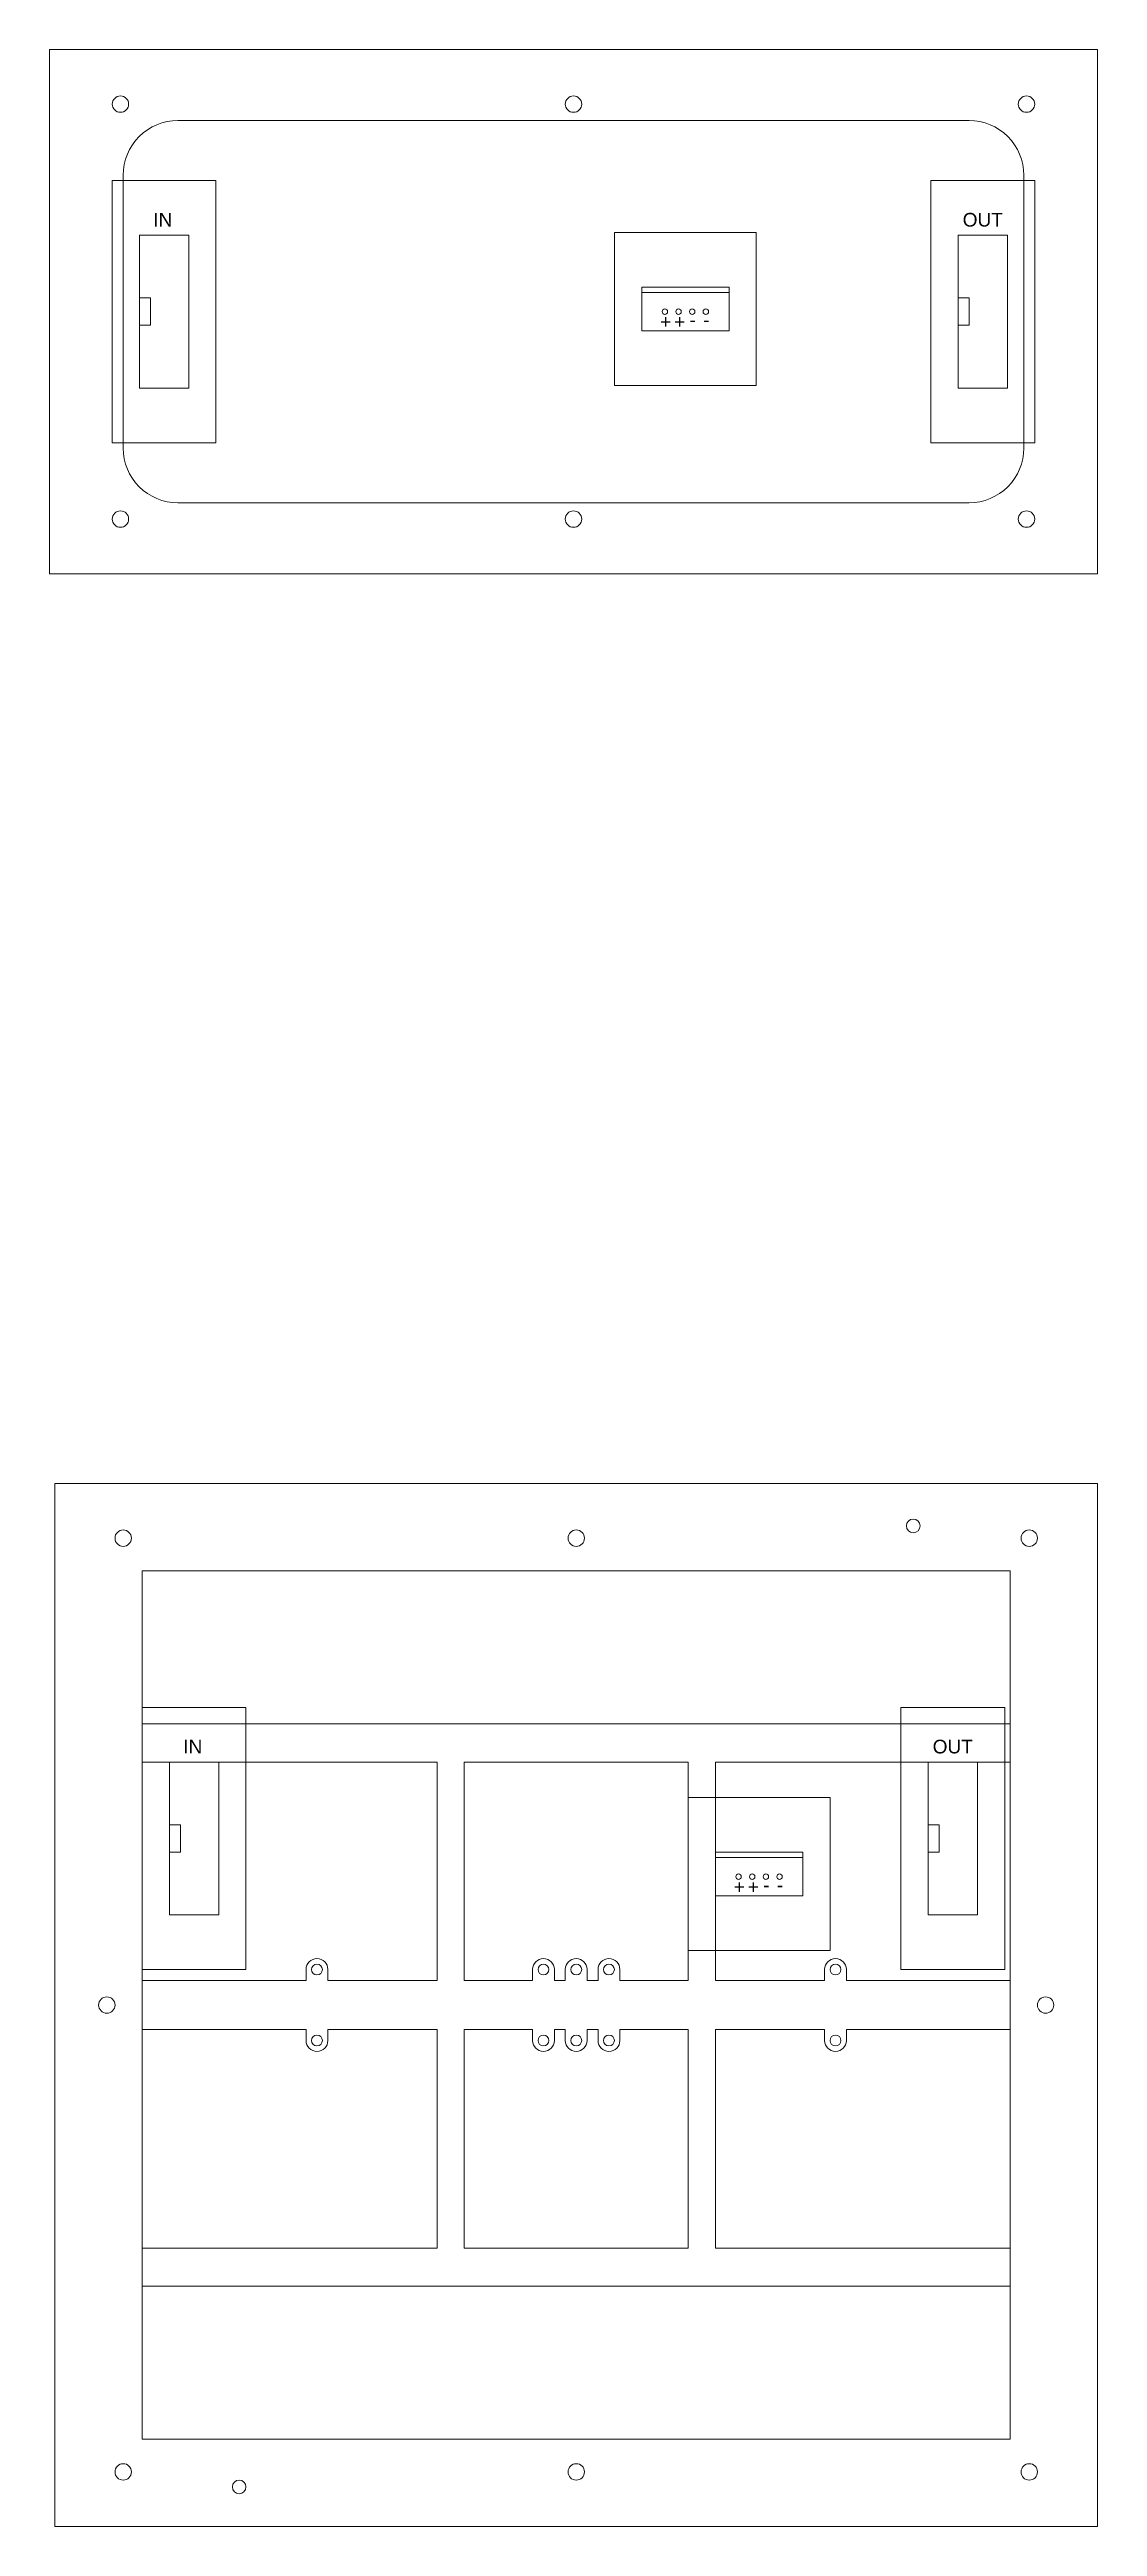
# Model space of a CAD drawing. Header units: millimetres. Extents: x -442 to 725, y -186 to 600.
# Drawn here: x -442.2 to -250.2, y 86.4 to 540 of the extents above; entities that cross this region are included whole.
import ezdxf

# ---------------------------------------------------------------- set-up
doc = ezdxf.new("R2010")
doc.units = ezdxf.units.MM
doc.layers.add('matrice', color=7, linetype='Continuous', lineweight=9)
doc.styles.get("Standard").update_dxf_attribs({"font": 'arial.ttf'})

msp = doc.modelspace()

# ---------------------------------------------------------------- texts
at = {"layer": 'matrice', "char_height": 2.5}
for s, insert, width, attachment_point in [('{IN}', (-419.71, 510.08), 9.3058, 3), ('{OUT}', (-267.53, 510.08), 9.3058, 3), ('{+}', (-330.34, 491.4), 8.6758, 1), ('{+}', (-327.78, 491.4), 8.6758, 1), ('{-}', (-324.93, 491.76), 8.6758, 1), ('{-}', (-322.43, 491.76), 8.6758, 1)]:
    msp.add_mtext(s, dxfattribs=dict(at, insert=insert, width=width, attachment_point=attachment_point))

# ---------------------------------------------------------------- blocks, each defined once
blk = doc.blocks.new('A$C1127541017')
at = {"layer": 'matrice'}
for p, q in [((175, 147), (16, 147)), ((70, 140), (16, 140)), ((70, 100), (70, 140)), ((75, 100), (75, 140)), ((116, 140), (75, 140)), ((116, 100), (116, 140)), ((175, 140), (121, 140)), ((121, 100), (121, 140)), ((21, 128.5), (23, 128.5)), ((23, 128.5), (23, 123.5)), ((160, 128.5), (162, 128.5)), ((162, 128.5), (162, 123.5)), ((23, 123.5), (21, 123.5)), ((121, 122.5), (137, 122.5)), ((162, 123.5), (160, 123.5)), ((16, 100), (46, 100)), ((46, 102), (46, 100)), ((50, 100), (50, 102)), ((50, 100), (70, 100)), ((75, 100), (87.5, 100)), ((87.5, 100), (87.5, 102)), ((91.5, 102), (91.5, 100)), ((91.5, 100), (93.5, 100)), ((93.5, 100), (93.5, 102)), ((97.5, 102), (97.5, 100)), ((97.5, 100), (99.5, 100)), ((99.5, 100), (99.5, 102)), ((103.5, 102), (103.5, 100)), ((103.5, 100), (116, 100)), ((121, 100), (141, 100)), ((141, 100), (141, 102)), ((145, 102), (145, 100)), ((145, 100), (175, 100)), ((16, 91), (46, 91)), ((46, 89), (46, 91)), ((50, 91), (50, 89)), ((50, 91), (70, 91)), ((70, 91), (70, 51)), ((75, 91), (75, 51)), ((75, 91), (87.5, 91)), ((87.5, 91), (87.5, 89)), ((91.5, 89), (91.5, 91)), ((91.5, 91), (93.5, 91)), ((93.5, 91), (93.5, 89)), ((97.5, 89), (97.5, 91)), ((97.5, 91), (99.5, 91)), ((99.5, 91), (99.5, 89)), ((103.5, 89), (103.5, 91)), ((103.5, 91), (116, 91)), ((116, 91), (116, 51)), ((121, 91), (121, 51)), ((121, 91), (141, 91)), ((141, 91), (141, 89)), ((145, 89), (145, 91)), ((145, 91), (175, 91)), ((70, 51), (16, 51)), ((116, 51), (75, 51)), ((175, 51), (121, 51)), ((175, 44), (16, 44))]:
    blk.add_line(p, q, dxfattribs=at)
for points in [[(0, 0), (0, 191), (191, 191), (191, 0)], [(16, 16), (16, 175), (175, 175), (175, 16)], [(21, 140), (21, 112), (30, 112), (30, 140)], [(160, 140), (160, 112), (169, 112), (169, 140)], [(121, 123.5), (121, 115.5), (137, 115.5), (137, 123.5)]]:
    blk.add_lwpolyline(points, close=True, dxfattribs=at)
for centre, radius in [((12.5, 181), 1.5), ((95.5, 181), 1.5), ((157.25, 183.25), 1.25), ((178.5, 181), 1.5), ((125.25, 119), 0.5), ((127.75, 119), 0.5), ((130.25, 119), 0.5), ((132.75, 119), 0.5), ((48, 102), 1), ((89.5, 102), 1), ((95.5, 102), 1), ((101.5, 102), 1), ((143, 102), 1), ((9.5, 95.5), 1.5), ((181.5, 95.5), 1.5), ((48, 89), 1), ((89.5, 89), 1), ((95.5, 89), 1), ((101.5, 89), 1), ((143, 89), 1), ((12.5, 10), 1.5), ((95.5, 10), 1.5), ((178.5, 10), 1.5), ((33.75, 7.25), 1.25)]:
    blk.add_circle(centre, radius, dxfattribs=at)
for centre, start, end in [((48, 102), 0, 180), ((89.5, 102), 0, 180), ((95.5, 102), 0, 180), ((101.5, 102), 0, 180), ((143, 102), 0, 180), ((48, 89), 180, 0), ((89.5, 89), 180, 0), ((95.5, 89), 180, 0), ((101.5, 89), 180, 0), ((143, 89), 180, 0)]:
    blk.add_arc(centre, 2, start, end, dxfattribs=at)
at = {"layer": 'matrice', "char_height": 2.5}
for s, insert, width, attachment_point in [('{IN}', (27, 144.08), 9.3058, 3), ('{OUT}', (168.18, 144.08), 9.3058, 3), ('{+}', (124.37, 118.4), 8.6758, 1), ('{+}', (126.92, 118.4), 8.6758, 1), ('{-}', (129.77, 118.76), 8.6758, 1), ('{-}', (132.27, 118.76), 8.6758, 1)]:
    blk.add_mtext(s, dxfattribs=dict(at, insert=insert, width=width, attachment_point=attachment_point))

# ---------------------------------------------------------------- linework, layer by layer
at = {"layer": 'matrice'}
for p, q in [((-425.71, 494.5), (-423.71, 494.5)), ((-423.71, 494.5), (-423.71, 489.5)), ((-333.71, 495.5), (-317.71, 495.5)), ((-275.71, 494.5), (-273.71, 494.5)), ((-273.71, 494.5), (-273.71, 489.5)), ((-423.71, 489.5), (-425.71, 489.5)), ((-273.71, 489.5), (-275.71, 489.5))]:
    msp.add_line(p, q, dxfattribs=at)
for points in [[(-442.21, 444), (-442.21, 540), (-250.21, 540), (-250.21, 444)], [(-430.71, 516), (-430.71, 468), (-411.71, 468), (-411.71, 516)], [(-280.71, 516), (-280.71, 468), (-261.71, 468), (-261.71, 516)], [(-425.71, 506), (-425.71, 478), (-416.71, 478), (-416.71, 506)], [(-338.71, 506.5), (-338.71, 478.5), (-312.71, 478.5), (-312.71, 506.5)], [(-275.71, 506), (-275.71, 478), (-266.71, 478), (-266.71, 506)], [(-333.71, 496.5), (-333.71, 488.5), (-317.71, 488.5), (-317.71, 496.5)], [(-425.21, 236.37), (-425.21, 188.37), (-406.21, 188.37), (-406.21, 236.37)], [(-286.21, 236.37), (-286.21, 188.37), (-267.21, 188.37), (-267.21, 236.37)], [(-325.21, 219.87), (-325.21, 191.87), (-299.21, 191.87), (-299.21, 219.87)]]:
    msp.add_lwpolyline(points, close=True, dxfattribs=at)
msp.add_lwpolyline([(-428.71, 467), (-428.71, 517, -0.414214), (-418.71, 527), (-273.71, 527, -0.414214), (-263.71, 517), (-263.71, 467, -0.414214), (-273.71, 457), (-418.71, 457, -0.414214)], format="xyb", close=True, dxfattribs=at)
for centre, radius in [((-429.21, 530), 1.5), ((-346.21, 530), 1.5), ((-263.21, 530), 1.5), ((-329.46, 492), 0.5), ((-326.96, 492), 0.5), ((-324.46, 492), 0.5), ((-321.96, 492), 0.5), ((-429.21, 454), 1.5), ((-346.21, 454), 1.5), ((-263.21, 454), 1.5)]:
    msp.add_circle(centre, radius, dxfattribs=at)

# ---------------------------------------------------------------- block references
msp.add_blockref('A$C1127541017', (-441.21, 86.37), dxfattribs=at)

msp.set_redraw_order([(e.dxf.handle, doc.entitydb.next_handle()) for e in msp.query("TEXT MTEXT ATTDEF DIMENSION ARC_DIMENSION")])  # texts and dimensions are drawn at this point

doc.saveas('drawing.dxf')
